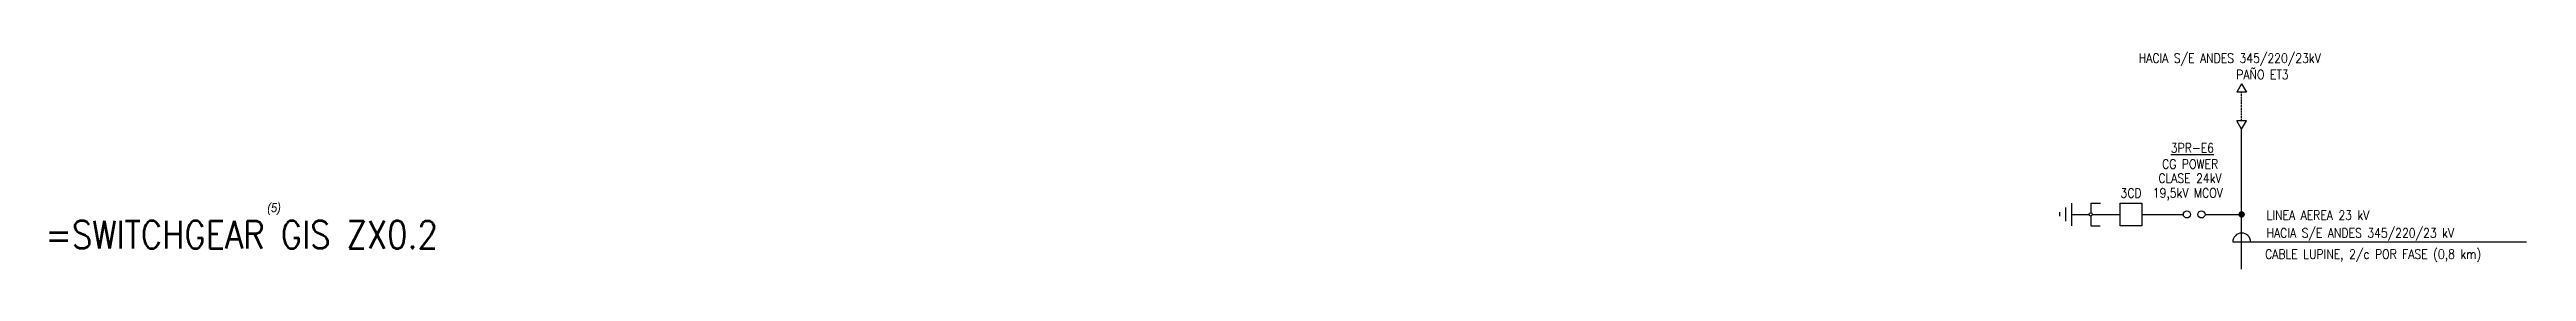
# Model space of a CAD drawing. Header units: millimetres. Extents: x 9982696 to 10277415, y 3207660 to 3335318.
# Drawn here: x 9997027 to 10129626, y 3313192 to 3324868 of the extents above; entities that cross this region are included whole.
import ezdxf
from ezdxf.enums import TextEntityAlignment as Align

# ---------------------------------------------------------------- set-up
doc = ezdxf.new("R2010")
doc.units = ezdxf.units.MM
doc.header["$LTSCALE"] = 2
doc.linetypes.add('DASHED', pattern=[19.05, 12.7, -6.35])
doc.linetypes.add('HIDDEN2', pattern=[4.7625, 3.175, -1.5875])
for name, color, linetype in [('GP-ARQ', 8, 'Continuous'), ('I-sep 220 kV', 5, 'Continuous'), ('I-sep Conductor', 4, 'DASHED'), ('I-sep Equipos Eléctricos', 44, 'Continuous'), ('I-sep TEXTOS', 7, 'Continuous'), ('Textos', 7, 'Continuous')]:
    doc.layers.add(name, color=color, linetype=linetype)
doc.styles.add('ROMANS', font='romans.shx', dxfattribs={"width": 0.85})
doc.styles.add('style1', font='romans.shx', dxfattribs={"width": 0.85, "height": 250})

msp = doc.modelspace()

# ---------------------------------------------------------------- texts
at = {"layer": 'I-sep TEXTOS', "color": 2, "style": 'style1', "width": 0.85}
for s, p in [('HACIA S/E ANDES 345/220/23kV', (10118615, 3324773)), ('PAÑO ET3', (10116893, 3323890))]:
    msp.add_text(s, height=500, dxfattribs=at).set_placement(p, align=Align.TOP_RIGHT)
for s, p in [('CG POWER', (10110120, 3318587)), ('CLASE 24kV', (10109918, 3317827)), ('3CD', (10107895, 3317033)), ('19,5kV MCOV', (10109621, 3317038)), ('LINEA AEREA 23 kV  ', (10115714, 3315846)), ('HACIA S/E ANDES 345/220/23 kV', (10115714, 3314892)), ('CABLE LUPINE, 2/c POR FASE (0,8 km)', (10115633, 3313750))]:
    msp.add_text(s, height=500, dxfattribs=at).set_placement(p)
at = {"layer": 'I-sep TEXTOS', "color": 3, "style": 'style1', "width": 0.85}
msp.add_text('%%U3PR-E6', height=500, dxfattribs=at).set_placement((10110584, 3319454))
at = {"layer": 'Textos', "style": 'ROMANS'}
for s, insert, char_height, width, attachment_point in [('\\pi5421.1;{\\fArial|b0|i1|c0|p34;(5)}', (10003264, 3316754), 500, 11483.54, 1), ('=SWITCHGEAR GIS ZX0.2', (10017815, 3315797), 1489.91, 43019.06, 3)]:
    msp.add_mtext(s, dxfattribs=dict(at, insert=insert, char_height=char_height, width=width, attachment_point=attachment_point))

# ---------------------------------------------------------------- linework, layer by layer
at = {"layer": 'GP-ARQ', "color": 1}
for p, q in [((10114379, 3323150), (10114122, 3322705)), ((10114379, 3323150), (10114636, 3322705)), ((10114636, 3322705), (10114122, 3322705)), ((10114636, 3321163), (10114122, 3321163)), ((10114379, 3320718), (10114122, 3321163)), ((10114379, 3320718), (10114636, 3321163))]:
    msp.add_line(p, q, dxfattribs=at)
at = {"layer": 'I-sep 220 kV', "linetype": 'HIDDEN2'}
msp.add_line((10114379, 3321163), (10114379, 3322705), dxfattribs=at)
at = {"layer": 'I-sep 220 kV'}
msp.add_line((10114379, 3313192), (10114379, 3320718), dxfattribs=at)
at = {"layer": 'I-sep 220 kV', "const_width": 171}
msp.add_lwpolyline([(10114293, 3316133, 1), (10114465, 3316133, 1)], format="xyb", close=True, dxfattribs=at)
at = {"layer": 'I-sep Conductor', "linetype": 'Continuous', "ltscale": 0.1}
msp.add_line((10113903, 3314659), (10129626, 3314659), dxfattribs=at)
msp.add_ellipse((10114379, 3314661), major_axis=(-476, -2), ratio=0.9867099, start_param=3.1415927, end_param=6.2831853, dxfattribs=at)
at = {"layer": 'I-sep Equipos Eléctricos', "linetype": 'Continuous'}
for p, q in [((10104946, 3316500), (10104944, 3315768)), ((10105271, 3316743), (10105269, 3315524)), ((10106298, 3316743), (10106298, 3316219)), ((10104620, 3316256), (10104620, 3316033)), ((10106298, 3316048), (10106298, 3315524))]:
    msp.add_line(p, q, dxfattribs=at)
at = {"layer": 'I-sep Equipos Eléctricos'}
for p, q in [((10106298, 3316743), (10106814, 3316743)), ((10105270, 3316133), (10106212, 3316133)), ((10106298, 3315524), (10106812, 3315524)), ((10106383, 3316133), (10107882, 3316133)), ((10109040, 3316133), (10111258, 3316133)), ((10112418, 3316133), (10114379, 3316133))]:
    msp.add_line(p, q, dxfattribs=at)
msp.add_lwpolyline([(10107882, 3316743), (10109040, 3316743), (10109040, 3315524), (10107882, 3315524)], close=True, dxfattribs=at)
for centre, radius in [((10111447, 3316133), 189), ((10112229, 3316133), 189), ((10106298, 3316133), 85.7)]:
    msp.add_circle(centre, radius, dxfattribs=at)

msp.set_redraw_order([(e.dxf.handle, doc.entitydb.next_handle()) for e in msp.query("TEXT MTEXT ATTDEF DIMENSION ARC_DIMENSION")])  # texts and dimensions are drawn at this point

doc.saveas('drawing.dxf')
